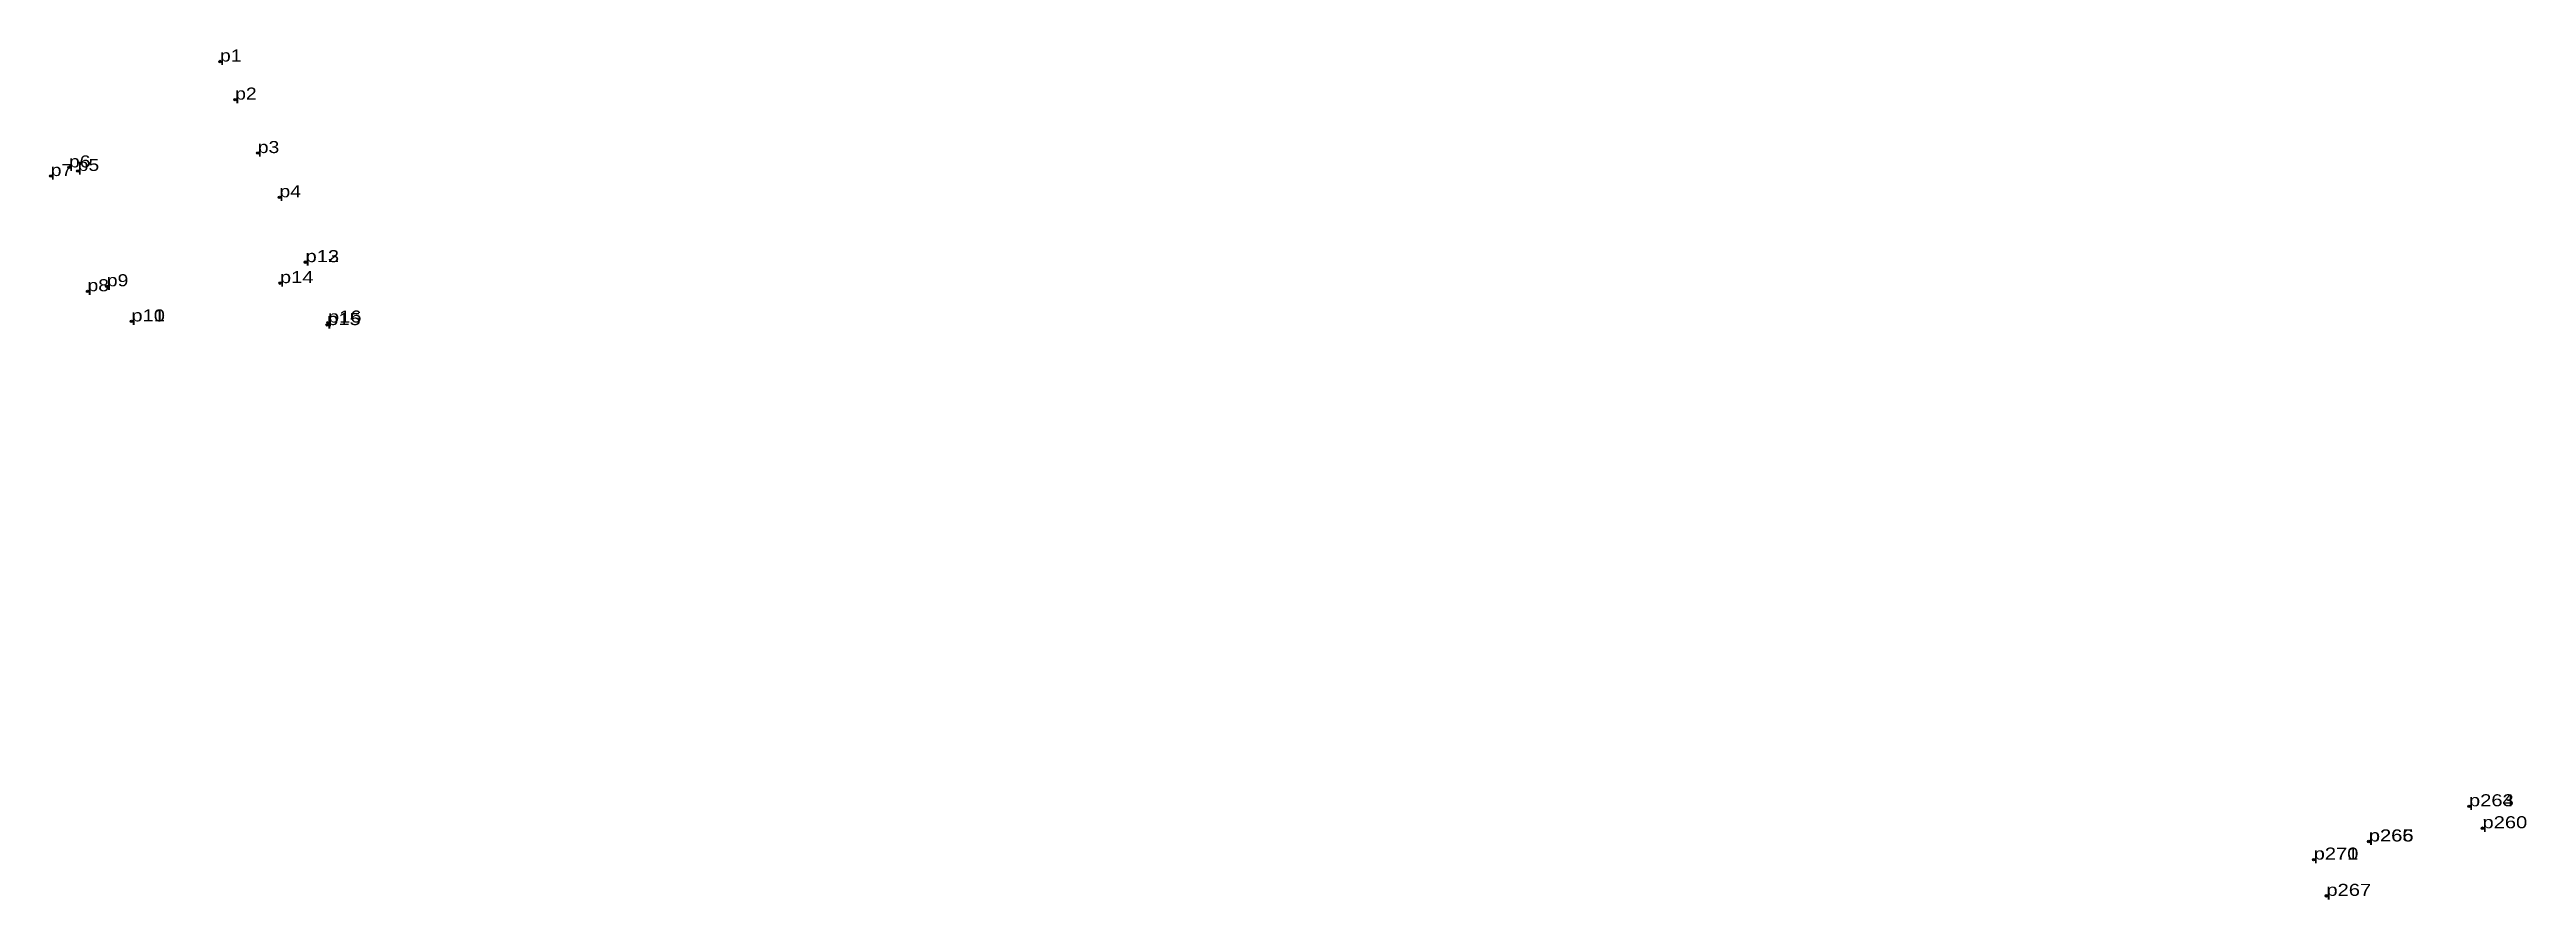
# Model space of a CAD drawing. Header units: metres. Extents: x 548831 to 552800, y 1839318 to 1842627.
# Drawn here: x 551653.3 to 552023.7, y 1839318 to 1839445.3 of the extents above; entities that cross this region are included whole.
import ezdxf

# ---------------------------------------------------------------- set-up
doc = ezdxf.new("R2010")
doc.units = ezdxf.units.M
doc.header["$LTSCALE"] = 0.72
doc.header["$PDMODE"] = 32
doc.header["$PDSIZE"] = 0.36
doc.layers.add('12', color=7, linetype='Continuous')
doc.layers.add('7', color=7, linetype='Continuous')

msp = doc.modelspace()

# ---------------------------------------------------------------- texts
at = {"layer": '12'}
for s, width, p in [('p1', 1.2, (551678.84, 1839443.46)), ('p1', 1.2, (551678.84, 1839443.46)), ('p1', 1.2, (551678.84, 1839443.46)), ('p1', 1.2, (551678.84, 1839443.46)), ('p2', 1.2, (551681.11, 1839437.76)), ('p2', 1.2, (551681.11, 1839437.76)), ('p2', 1.2, (551681.11, 1839437.76)), ('p2', 1.2, (551681.11, 1839437.76)), ('p6', 1.2, (551656.26, 1839427.61)), ('p6', 1.2, (551656.26, 1839427.61)), ('p6', 1.2, (551656.26, 1839427.61)), ('p6', 1.2, (551656.26, 1839427.61)), ('p5', 1.2, (551657.56, 1839427.08)), ('p5', 1.2, (551657.56, 1839427.08)), ('p5', 1.2, (551657.56, 1839427.08)), ('p5', 1.2, (551657.56, 1839427.08)), ('p3', 1.2, (551684.49, 1839429.76)), ('p3', 1.2, (551684.49, 1839429.76)), ('p3', 1.2, (551684.49, 1839429.76)), ('p3', 1.2, (551684.49, 1839429.76)), ('p7', 1.2, (551653.53, 1839426.32)), ('p7', 1.2, (551653.53, 1839426.32)), ('p7', 1.2, (551653.53, 1839426.32)), ('p7', 1.2, (551653.53, 1839426.32)), ('p4', 1.2, (551687.73, 1839423.14)), ('p4', 1.2, (551687.73, 1839423.14)), ('p4', 1.2, (551687.73, 1839423.14)), ('p4', 1.2, (551687.73, 1839423.14)), ('p12', 1.25, (551691.62, 1839413.43)), ('p12', 1.25, (551691.62, 1839413.43)), ('p12', 1.25, (551691.62, 1839413.43)), ('p12', 1.25, (551691.62, 1839413.43)), ('p13', 1.25, (551691.63, 1839413.43)), ('p13', 1.25, (551691.63, 1839413.43)), ('p13', 1.25, (551691.63, 1839413.43)), ('p13', 1.25, (551691.63, 1839413.43)), ('p8', 1.2, (551659.03, 1839409.08)), ('p8', 1.2, (551659.03, 1839409.08)), ('p8', 1.2, (551659.03, 1839409.08)), ('p8', 1.2, (551659.03, 1839409.08)), ('p9', 1.2, (551661.92, 1839409.82)), ('p9', 1.2, (551661.92, 1839409.82)), ('p9', 1.2, (551661.92, 1839409.82)), ('p9', 1.2, (551661.92, 1839409.82)), ('p14', 1.25, (551687.8, 1839410.29)), ('p14', 1.25, (551687.8, 1839410.29)), ('p14', 1.25, (551687.8, 1839410.29)), ('p14', 1.25, (551687.8, 1839410.29)), ('p10', 1.25, (551665.59, 1839404.56)), ('p10', 1.25, (551665.59, 1839404.56)), ('p10', 1.25, (551665.59, 1839404.56)), ('p10', 1.25, (551665.59, 1839404.56)), ('p11', 1.25, (551665.59, 1839404.56)), ('p11', 1.25, (551665.59, 1839404.56)), ('p11', 1.25, (551665.59, 1839404.56)), ('p11', 1.25, (551665.59, 1839404.56)), ('p15', 1.25, (551694.86, 1839404.01)), ('p15', 1.25, (551694.86, 1839404.01)), ('p15', 1.25, (551694.86, 1839404.01)), ('p15', 1.25, (551694.86, 1839404.01)), ('p16', 1.25, (551694.98, 1839404.39)), ('p16', 1.25, (551694.98, 1839404.39)), ('p16', 1.25, (551694.98, 1839404.39)), ('p16', 1.25, (551694.98, 1839404.39)), ('p263', 1.25, (552015.14, 1839331.99)), ('p264', 1.25, (552015.14, 1839331.99)), ('p263', 1.25, (552015.14, 1839331.99)), ('p264', 1.25, (552015.14, 1839331.99)), ('p263', 1.25, (552015.14, 1839331.99)), ('p264', 1.25, (552015.14, 1839331.99)), ('p263', 1.25, (552015.14, 1839331.99)), ('p264', 1.25, (552015.14, 1839331.99)), ('p265', 1.25, (552000.15, 1839326.73)), ('p265', 1.25, (552000.15, 1839326.73)), ('p265', 1.25, (552000.15, 1839326.73)), ('p265', 1.25, (552000.15, 1839326.73)), ('p266', 1.25, (552000.17, 1839326.72)), ('p266', 1.25, (552000.17, 1839326.72)), ('p266', 1.25, (552000.17, 1839326.72)), ('p266', 1.25, (552000.17, 1839326.72)), ('p260', 1.25, (552017.16, 1839328.7)), ('p260', 1.25, (552017.16, 1839328.7)), ('p260', 1.25, (552017.16, 1839328.7)), ('p260', 1.25, (552017.16, 1839328.7)), ('p262', 1.25, (552017.17, 1839328.71)), ('p262', 1.25, (552017.17, 1839328.71)), ('p262', 1.25, (552017.17, 1839328.71)), ('p262', 1.25, (552017.17, 1839328.71)), ('p261', 1.25, (552017.17, 1839328.7)), ('p261', 1.25, (552017.17, 1839328.7)), ('p261', 1.25, (552017.17, 1839328.7)), ('p261', 1.25, (552017.17, 1839328.7)), ('p270', 1.25, (551991.91, 1839324.01)), ('p270', 1.25, (551991.91, 1839324.01)), ('p270', 1.25, (551991.91, 1839324.01)), ('p270', 1.25, (551991.91, 1839324.01)), ('p271', 1.25, (551991.92, 1839324.01)), ('p271', 1.25, (551991.92, 1839324.01)), ('p271', 1.25, (551991.92, 1839324.01)), ('p271', 1.25, (551991.92, 1839324.01)), ('p267', 1.25, (551993.82, 1839318.58)), ('p267', 1.25, (551993.82, 1839318.58)), ('p267', 1.25, (551993.82, 1839318.58)), ('p267', 1.25, (551993.82, 1839318.58)), ('p268', 1.25, (551993.83, 1839318.59)), ('p269', 1.25, (551993.83, 1839318.59)), ('p268', 1.25, (551993.83, 1839318.59)), ('p269', 1.25, (551993.83, 1839318.59)), ('p268', 1.25, (551993.83, 1839318.59)), ('p269', 1.25, (551993.83, 1839318.59)), ('p268', 1.25, (551993.83, 1839318.59)), ('p269', 1.25, (551993.83, 1839318.59))]:
    msp.add_text(s, height=1.8, dxfattribs=dict(at, width=width)).set_placement(p)

# ---------------------------------------------------------------- linework, layer by layer
at = {"layer": '7'}
for p in [(551678.84, 1839443.46), (551681.11, 1839437.76), (551684.49, 1839429.77), (551653.53, 1839426.31), (551656.26, 1839427.61), (551657.56, 1839427.08), (551687.73, 1839423.14), (551687.8, 1839410.29), (551691.62, 1839413.43), (551691.63, 1839413.43), (551659.03, 1839409.08), (551661.92, 1839409.82), (551665.59, 1839404.56), (551694.87, 1839404.01), (551694.99, 1839404.39), (552015.14, 1839331.99), (552017.16, 1839328.71), (552017.17, 1839328.71), (552017.17, 1839328.7), (552000.15, 1839326.73), (552000.17, 1839326.71), (551991.91, 1839324.01), (551993.82, 1839318.57), (551993.83, 1839318.59)]:
    msp.add_point(p, dxfattribs=at)

msp.set_redraw_order([(e.dxf.handle, doc.entitydb.next_handle()) for e in msp.query("TEXT MTEXT ATTDEF DIMENSION ARC_DIMENSION")])  # texts and dimensions are drawn at this point

doc.saveas('drawing.dxf')
